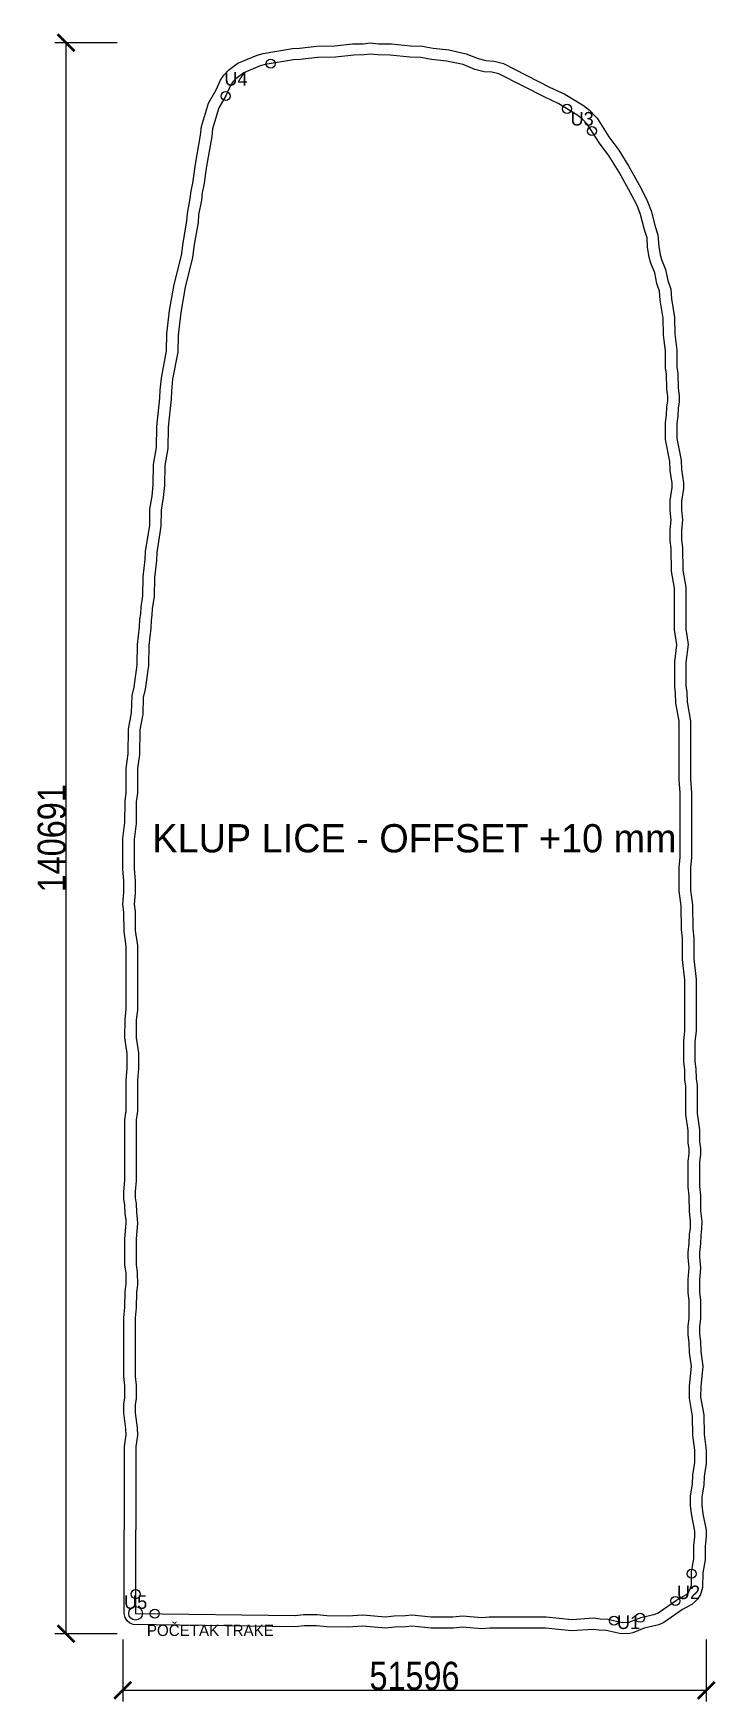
# Model space of a CAD drawing. Header units: millimetres. Extents: x -89 to 3515, y -4425 to 1405.
# Drawn here: x -89 to 514, y -70 to 1405 of the extents above; entities that cross this region are included whole.
import ezdxf
from ezdxf.enums import TextEntityAlignment as Align

# ---------------------------------------------------------------- set-up
doc = ezdxf.new("R2010")
doc.units = ezdxf.units.MM
for name, color, linetype in [('KLUP LICE KONTURA', 8, 'Continuous'), ('KLUP LICE OFFSET', 1, 'Continuous'), ('KLUP LICE TRAKA', 1, 'Continuous'), ('KOTE', 8, 'Continuous')]:
    doc.layers.add(name, color=color, linetype=linetype)
doc.styles.add('OpenSansCondensed-Light', font='OpenSansCondensed-Light.ttf')
doc.dimstyles.new('EZDXF', dxfattribs={"dimtxt": 0.25, "dimasz": 0.175, "dimexe": 0.375, "dimexo": 0.125, "dimgap": 0.1, "dimtad": 1, "dimlfac": 100, "dimzin": 12, "dimdsep": 46, "dimtxsty": 'OpenSansCondensed-Light', "dimblk": 'ARCHTICK', "dimcen": 2.5, "dimazin": 3, "dimtfac": 0.5, "dimtmove": 2, "dimatfit": 3})

msp = doc.modelspace()

# ---------------------------------------------------------------- texts
at = {"layer": 'KLUP LICE OFFSET'}
msp.add_text('KLUP LICE - OFFSET +10 mm', height=25, dxfattribs=at).set_placement((247.997, 693.498), align=Align.MIDDLE_CENTER)
at = {"layer": 'KLUP LICE TRAKA'}
for s, p in [('U4', (90.159, 1365.039)), ('U3', (396.216, 1329.718)), ('U2', (490.209, 26.705)), ('U5', (1.413, 18.076)), ('U1', (437.271, 0.224))]:
    msp.add_text(s, height=12, dxfattribs=at).set_placement(p, align=Align.MIDDLE_CENTER)
msp.add_text('POČETAK TRAKE', height=10, dxfattribs=at).set_placement((11.391, -11.924))

# ---------------------------------------------------------------- blocks, each defined once
blk = doc.blocks.new('_ARCHTICK')
at = {"color": 0, "linetype": 'BYBLOCK', "const_width": 0.15}
blk.add_lwpolyline([(-0.5, -0.5), (0.5, 0.5)], dxfattribs=at)

# ---------------------------------------------------------------- dimensions: what is measured, and where the dimension line sits
at = {"layer": 'KOTE'}
msp.add_linear_dim(base=(-59.983, -9.959), p1=(-9.983, -9.959), p2=(-9.983, 1396.955), angle=90, dimstyle='EZDXF', override={"dimtxt": 25, "dimasz": 15, "dimexe": 10, "dimexo": 5, "dimdec": 0}, dxfattribs=at).render()
msp.add_linear_dim(base=(-9.983, -59.959), p1=(-9.983, -9.959), p2=(505.976, -9.959), dimstyle='EZDXF', override={"dimtxt": 25, "dimasz": 15, "dimexe": 10, "dimexo": 5, "dimdec": 0}, dxfattribs=at).render()

# ---------------------------------------------------------------- linework, layer by layer
at = {"layer": 'KLUP LICE KONTURA'}
msp.add_lwpolyline([(1.391, 8.076), (142.37, 6.089), (149.977, 7.037), (161.962, 7.068), (170.572, 6.129), (189.11, 5.787), (202.319, 6.783), (222.472, 5.076), (230.093, 5.989), (240.045, 6.105), (245.633, 6.781), (262.821, 5.083), (281.803, 5.097), (290.4, 6.058), (307.622, 4.499), (314.159, 5.062), (364.49, 5.044), (387.283, 2.629), (406.398, 4.012), (412.043, 3.154), (418.928, 2.877), (431.691, 0), (437.867, 0.248), (448.13, 4.426), (460.86, 7.492), (463.414, 8.569), (479.727, 19.88), (487.844, 24.411), (489.949, 26.28), (491.893, 29.452), (492.894, 33.037), (493.075, 44.961), (494.915, 56.198), (495.031, 68.149), (495.977, 75.757), (495.833, 80.683), (493.127, 94.561), (492.003, 103.095), (492.082, 112.055), (493.822, 122.333), (494.104, 130.216), (495.927, 141.461), (495.977, 152.424), (494.054, 165.628), (493.845, 182.54), (491.02, 198.369), (491.044, 209.337), (492.968, 226.523), (491.128, 238.754), (490.927, 247.671), (490.021, 254.295), (490.039, 262.265), (490.951, 268.887), (490.92, 284.837), (490.018, 291.463), (490.013, 303.446), (490.992, 314.038), (490.053, 322.648), (490.001, 327.621), (490.917, 335.241), (491.097, 343.166), (491.946, 348.814), (491.987, 354.791), (491.019, 363.389), (490.944, 377.357), (490.006, 384.968), (490.023, 407.951), (490.932, 414.574), (490.934, 418.523), (490.076, 424.167), (489.902, 435.094), (488.068, 449.334), (487.949, 474.283), (487.103, 479.932), (486.919, 488.855), (486.017, 495.482), (486.014, 514.463), (486.985, 523.061), (486.964, 568.042), (485.022, 586.236), (484.982, 605.219), (484.042, 612.829), (483.922, 633.778), (482.006, 646.984), (482.023, 667.966), (482.989, 676.566), (482.994, 733.56), (482.003, 745.149), (481.959, 797.128), (479.219, 812.992), (478.918, 821.867), (478.06, 827.511), (478.052, 849.459), (479.967, 864.647), (478.041, 877.844), (477.921, 914.792), (475.14, 929.639), (474.973, 949.569), (474.023, 957.175), (474.031, 966.148), (474.988, 974.75), (474.067, 983.363), (474.042, 992.313), (475.843, 1003.567), (475.935, 1007.48), (474.131, 1018.731), (473.839, 1026.61), (470.086, 1046.054), (470.024, 1061.003), (470.935, 1067.626), (471.057, 1074.575), (471.916, 1080.219), (471.956, 1084.17), (471.045, 1090.792), (470.924, 1103.742), (470.066, 1109.386), (469.946, 1124.335), (468.058, 1138.552), (467.935, 1153.501), (465.165, 1169.352), (464.734, 1177.174), (462.346, 1184.184), (460.413, 1193.383), (457.049, 1201.989), (455.547, 1207.367), (454.124, 1215.777), (453.643, 1224.577), (451.249, 1231.585), (447.822, 1245.164), (444.803, 1252.913), (439.411, 1263.68), (429.024, 1282.375), (420.207, 1296.723), (411.611, 1308.161), (401.06, 1324.79), (396.225, 1329.711), (391.664, 1333.186), (375.68, 1342.878), (363.116, 1348.758), (322.659, 1369.376), (316.251, 1370.804), (309.489, 1371.377), (301.315, 1373.37), (291.064, 1377.593), (276.386, 1380.782), (263.005, 1382.274), (253.68, 1383.902), (243.769, 1384.116), (226.552, 1386.005), (215.604, 1386.127), (209.017, 1386.955), (203.385, 1386.127), (194.437, 1386.005), (178.191, 1384.186), (162.27, 1383.997), (147.03, 1382.164), (141.103, 1381.989), (115.902, 1377.649), (111.415, 1376.411), (96.973, 1370.238), (90.135, 1365.021), (87.351, 1362.283), (85.311, 1359.13), (81.533, 1350.695), (74.973, 1339.413), (69.34, 1320.747), (68.768, 1313.985), (64.163, 1287.894), (61.753, 1270.893), (60.291, 1264.499), (59.715, 1257.738), (57.167, 1244.794), (56.763, 1237.962), (53.275, 1218.407), (51.785, 1207.025), (45.316, 1180.706), (41.272, 1158.383), (39.042, 1138.307), (38.828, 1123.397), (34.123, 1099.347), (33.067, 1088.785), (32.877, 1081.864), (30.078, 1057.025), (29.909, 1038.096), (27.11, 1023.256), (26.921, 1005.335), (25.864, 994.774), (24.055, 983.524), (23.847, 969.611), (20.212, 946.117), (19.917, 939.24), (18.077, 924.003), (17.906, 907.075), (16.166, 896.796), (15.884, 890.913), (15.107, 886.235), (14.92, 879.313), (13.084, 864.074), (12.912, 846.147), (9.846, 825.418), (8.209, 818.096), (7.816, 803.26), (5.126, 789.375), (4.927, 767.459), (3.037, 755.242), (2.968, 733.272), (2.018, 725.666), (1.938, 706.7), (0, 692.503), (0.017, 666.516), (0.994, 655.922), (0.954, 644.939), (0.021, 635.347), (0.925, 628.723), (1.121, 611.805), (2.989, 598.579), (2.989, 541.587), (2.024, 532.987), (2.005, 517.005), (3.921, 503.799), (3.994, 489.83), (3.008, 479.239), (2.967, 452.258), (2.017, 444.652), (1.975, 390.672), (0.997, 381.078), (1.078, 375.114), (1.855, 370.436), (2.059, 362.521), (2.918, 356.876), (2.994, 352.909), (1.995, 339.323), (2.02, 316.335), (2.925, 309.711), (2.977, 298.747), (2.09, 292.115), (1.966, 278.167), (1, 269.567), (1, 217.575), (1.914, 209.954), (1.9, 198.027), (1.047, 192.381), (1.001, 185.405), (2.889, 172.188), (2.987, 165.235), (1.722, 155.76)], close=True, dxfattribs=at)
at = {"layer": 'KLUP LICE OFFSET'}
msp.add_lwpolyline([(-0.684, -1.707), (-3.697, -0.533), (-6.178, 1.54), (-7.868, 4.297), (-8.609, 8.098), (-8.278, 155.782), (-7.023, 165.83), (-7.101, 171.408), (-8.998, 185.47), (-8.923, 193.162), (-8.1, 198.784), (-8.087, 209.363), (-9, 217.575), (-9, 269.567), (-8.029, 278.771), (-7.885, 292.824), (-7.026, 299.389), (-7.071, 309.007), (-7.98, 316.324), (-8.005, 339.312), (-7.013, 353.18), (-7.068, 356.025), (-7.902, 361.638), (-8.124, 369.483), (-8.882, 374.224), (-9.002, 380.941), (-8.024, 391.184), (-7.983, 444.659), (-7.032, 452.887), (-6.992, 479.254), (-6.009, 490.269), (-6.075, 503.052), (-7.995, 517.016), (-7.96, 533.552), (-7.011, 542.146), (-7.011, 597.876), (-8.851, 611.046), (-9.067, 627.986), (-9.977, 635.154), (-9.044, 645.443), (-9.007, 655.479), (-9.983, 666.51), (-9.977, 693.178), (-8.059, 707.4), (-7.962, 726.308), (-7.03, 733.91), (-6.962, 755.274), (-5.066, 768.273), (-4.849, 790.073), (-2.159, 804.351), (-1.67, 819.644), (0.007, 827.243), (2.919, 846.93), (3.105, 864.721), (4.936, 880.048), (5.153, 887.192), (5.923, 891.976), (6.224, 897.872), (7.915, 907.965), (8.099, 924.654), (9.942, 940.055), (10.261, 947.098), (13.858, 970.454), (14.093, 984.395), (15.944, 996.066), (16.926, 1005.887), (17.134, 1023.947), (19.917, 1039.075), (20.097, 1057.63), (22.892, 1082.563), (23.117, 1089.779), (24.172, 1100.342), (28.842, 1124.437), (29.103, 1139.412), (31.432, 1160.165), (35.605, 1183.093), (41.941, 1208.874), (43.431, 1220.163), (46.815, 1239.139), (47.247, 1246.058), (49.797, 1259.132), (50.41, 1266.042), (51.911, 1272.712), (54.315, 1289.632), (58.842, 1315.278), (59.589, 1322.964), (65.801, 1343.398), (72.623, 1355.265), (76.523, 1363.903), (79.374, 1368.315), (83.584, 1372.576), (91.936, 1378.877), (108.755, 1386.051), (114.205, 1387.504), (140.104, 1391.939), (146.284, 1392.146), (161.612, 1393.975), (177.573, 1394.18), (193.324, 1395.943), (202.586, 1396.117), (208.912, 1396.955), (216.285, 1396.12), (227.643, 1395.945), (244.424, 1394.104), (254.651, 1393.855), (264.42, 1392.178), (278.509, 1390.554), (293.759, 1387.223), (304.422, 1382.905), (311.105, 1381.276), (318.425, 1380.565), (326.63, 1378.554), (367.507, 1357.743), (380.865, 1351.429), (397.295, 1341.45), (402.839, 1337.212), (408.193, 1331.798), (409.504, 1330.148), (419.843, 1313.853), (428.727, 1301.958), (437.544, 1287.611), (448.153, 1268.536), (454.121, 1256.544), (457.347, 1248.209), (460.844, 1234.429), (463.305, 1227.153), (464.079, 1216.887), (465.32, 1209.551), (466.545, 1205.162), (469.913, 1196.504), (472.007, 1186.834), (474.551, 1179.079), (475.118, 1170.492), (477.915, 1154.132), (478.053, 1139.254), (479.921, 1125.035), (480.06, 1110.182), (480.892, 1104.542), (481.038, 1091.524), (481.936, 1084.803), (481.883, 1079.414), (481.044, 1073.731), (480.905, 1066.855), (480.027, 1060.34), (480.082, 1047.031), (483.774, 1027.746), (484.101, 1019.712), (485.928, 1007.853), (485.801, 1002.657), (484.044, 991.532), (484.065, 983.911), (484.983, 975.091), (484.031, 965.589), (484.024, 957.793), (484.951, 950.232), (485.132, 930.609), (487.901, 915.431), (488.039, 878.586), (489.966, 864.744), (488.052, 848.833), (488.06, 828.269), (488.876, 822.79), (489.19, 814.018), (491.959, 797.136), (492.003, 745.58), (492.994, 733.559), (492.989, 676.565), (492.023, 667.402), (492.006, 647.701), (493.894, 634.527), (494.039, 613.472), (494.982, 605.24), (495.021, 586.779), (496.95, 568.576), (496.985, 523.065), (496.014, 513.901), (496.017, 496.16), (496.888, 489.634), (497.087, 480.779), (497.92, 475.05), (498.065, 449.999), (499.876, 435.813), (500.064, 425.002), (500.906, 419.274), (500.909, 413.89), (500.023, 407.264), (500.007, 385.578), (500.924, 377.997), (501.016, 363.977), (501.987, 354.722), (501.916, 348.034), (501.08, 342.305), (500.914, 335.014), (500.007, 327.075), (500.048, 323.244), (500.989, 313.785), (500.013, 302.986), (500.018, 292.143), (500.92, 284.857), (500.951, 268.907), (500.037, 261.569), (500.023, 254.965), (500.896, 248.462), (501.111, 239.614), (502.966, 226.712), (501.043, 208.768), (501.022, 199.243), (503.771, 183.756), (504.046, 166.413), (505.976, 152.379), (505.893, 140.635), (504.075, 129.234), (503.77, 121.318), (502.074, 111.171), (502.009, 103.707), (503.001, 96.172), (505.772, 81.79), (505.973, 76.049), (505.025, 67.481), (504.878, 55.339), (503.063, 44.072), (502.678, 30.971), (500.76, 24.83), (498.153, 20.562), (496.59, 18.804), (493.337, 16.055), (485.026, 11.385), (468.531, -0.023), (463.984, -2.008), (451.204, -5.12), (440.987, -9.253), (438.268, -9.744), (430.784, -9.959), (417.617, -7.078), (411.089, -6.801), (406.003, -6.043), (386.82, -7.36), (363.96, -4.956), (314.586, -4.938), (307.306, -5.496), (290.506, -3.992), (282.363, -4.887), (262.828, -4.917), (245.743, -3.279), (240.704, -3.874), (230.748, -4.004), (222.306, -4.923), (202.273, -3.249), (188.926, -4.212), (170.388, -3.869), (161.431, -2.934), (150.611, -2.961), (142.229, -3.911)], close=True, dxfattribs=at)
at = {"layer": 'KLUP LICE TRAKA'}
for centre, radius in [((120.898, 1378.51), 4), ((80.996, 1349.771), 4), ((382.876, 1338.515), 4), ((404.859, 1318.803), 4), ((493.047, 43.092), 4), ((1.429, 25.077), 4), ((478.584, 19.087), 4), ((1.391, 8.076), 6), ((18.39, 7.836), 4), ((424.457, 1.631), 4), ((447.504, 4.171), 4)]:
    msp.add_circle(centre, radius, dxfattribs=at)

msp.set_redraw_order([(e.dxf.handle, doc.entitydb.next_handle()) for e in msp.query("TEXT MTEXT ATTDEF DIMENSION ARC_DIMENSION")])  # texts and dimensions are drawn at this point

doc.saveas('drawing.dxf')
